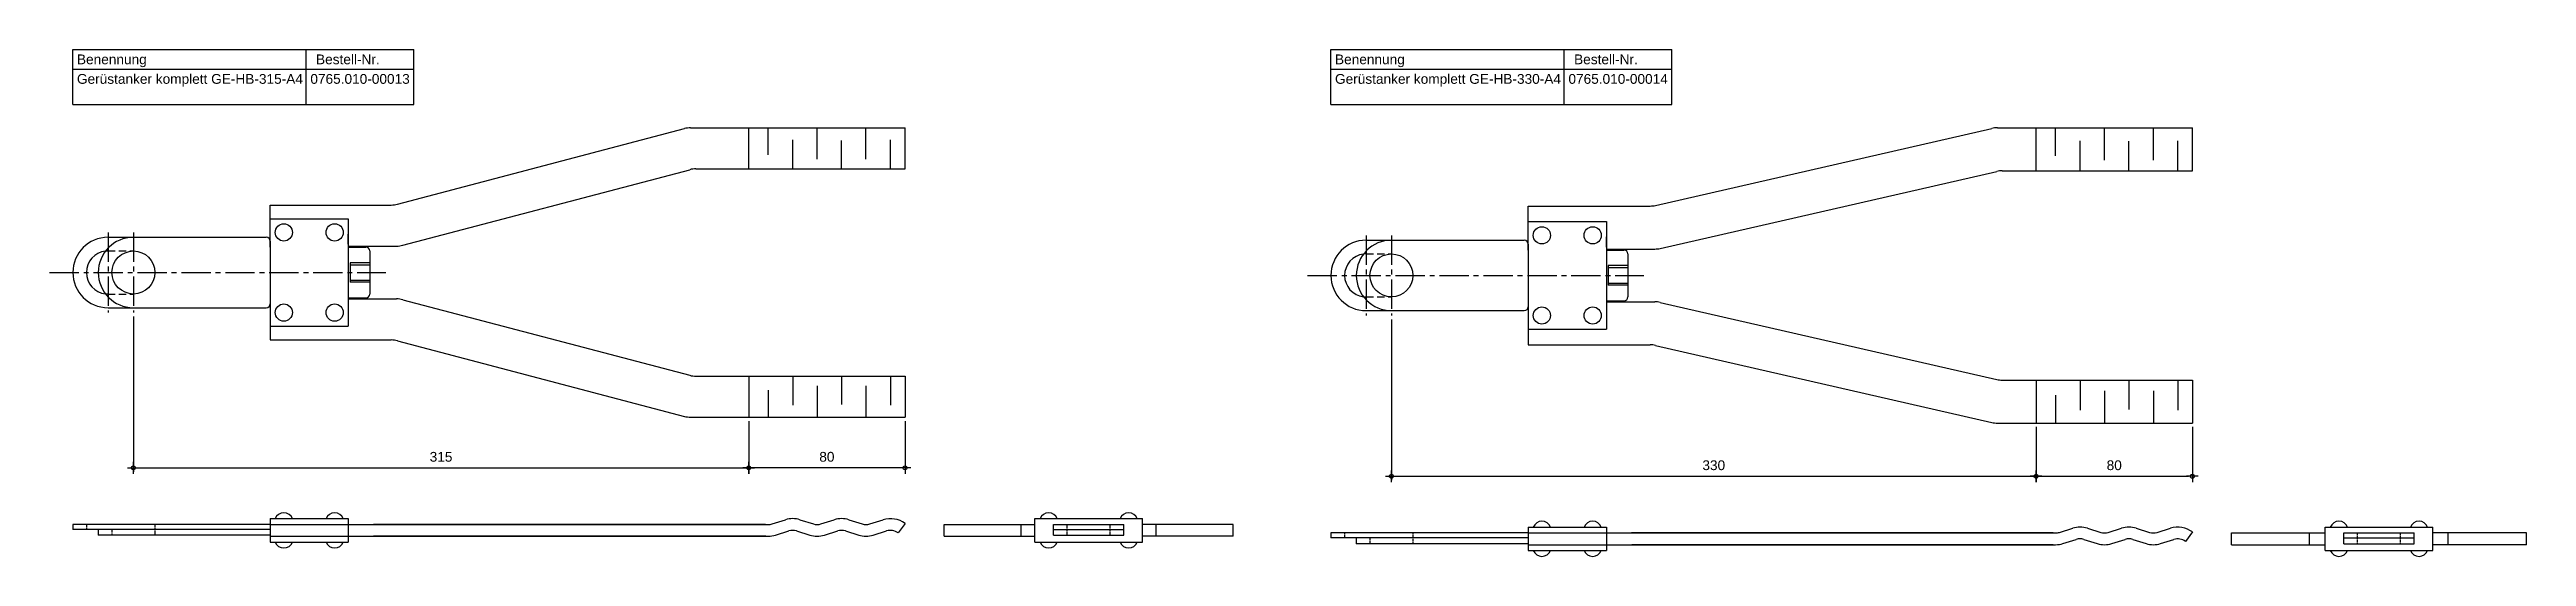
# Model space of a CAD drawing. Header units: inches. Extents: x 9 to 7368, y -7 to 253.
# Drawn here: x 6100 to 7368, y -7 to 253 of the extents above; entities that cross this region are included whole.
import ezdxf

# ---------------------------------------------------------------- set-up
doc = ezdxf.new("R2010")
doc.units = ezdxf.units.IN
doc.header["$LTSCALE"] = 20
doc.header["$MEASUREMENT"] = 0
for name, pattern in [('ACDINWELD', [3, 2, -1]), ('MITTE2', [1.125, 0.75, -0.125, 0.125, -0.125]), ('VERDECKT2', [0.1875, 0.125, -0.0625])]:
    doc.linetypes.add(name, pattern=pattern)
doc.layers.add('Halfen', color=2, linetype='Continuous')
doc.styles.add('ARIAL50', font='ARIAL.TTF', dxfattribs={"height": 5})
doc.styles.get("Standard").update_dxf_attribs({"font": 'ARIAL.TTF'})
doc.dimstyles.new('AM_DIN$0', dxfattribs={"dimtxt": 2.5, "dimasz": 1, "dimexe": 1, "dimexo": 1, "dimgap": 1.5, "dimtad": 1, "dimdec": 0, "dimdsep": 46, "dimtxsty": 'Standard', "dimblk": 'Endpunkt', "dimcen": 0, "dimclrd": 1, "dimclre": 1, "dimclrt": 7, "dimadec": 0, "dimazin": 2, "dimtp": 0.1, "dimtm": 0.1, "dimtfac": 0.71, "dimtdec": 0, "dimtmove": 0, "dimatfit": 3, "dimfxl": 1, "dimlwd": -1, "dimlwe": -1, "dimarcsym": 0})

msp = doc.modelspace()

# ---------------------------------------------------------------- texts
at = {"layer": 'Halfen', "style": 'ARIAL50'}
for s, p in [('Benennung', (6114.017, 245.099)), ('Bestell-Nr.', (6236.404, 245.099)), ('Benennung', (6758.017, 245.099)), ('Bestell-Nr.', (6880.404, 245.099)), ('Gerüstanker komplett GE-HB-315-A4', (6114.017, 235.099)), ('0765.010-00013', (6233.504, 235.099)), ('Gerüstanker komplett GE-HB-330-A4', (6758.017, 235.099)), ('0765.010-00014', (6877.504, 235.099))]:
    msp.add_text(s, height=5, dxfattribs=at).set_placement(p)

# ---------------------------------------------------------------- blocks, each defined once
blk = doc.blocks.new('Endpunkt')
at = {"color": 0, "linetype": 'ByBlock', "lineweight": -2}
for p, q in [((0, 0), (-1.5, 0)), ((0, 1.5), (0, 0)), ((0, 0), (0, -1.5)), ((1.5, 0), (0, 0))]:
    blk.add_line(p, q, dxfattribs=at)
blk.add_circle((0, 0), 0.5, dxfattribs=at)
blk = doc.blocks.new('*D26')
at = {"layer": 'Halfen', "color": 1, "transparency": 16777216}
for p, q in [((6457.9, 62.6), (6457.9, 36.7)), ((6537.9, 62.6), (6537.9, 36.7)), ((6535.9, 38.7), (6459.9, 38.7))]:
    blk.add_line(p, q, dxfattribs=at)
at = {"layer": 'Halfen', "color": 1, "transparency": 16777216, "xscale": 2, "yscale": 2, "zscale": 2, "rotation": 180}
blk.add_blockref('Endpunkt', (6457.9, 38.7), dxfattribs=at)
at = {"layer": 'Halfen', "color": 1, "transparency": 16777216, "xscale": 2, "yscale": 2, "zscale": 2}
blk.add_blockref('Endpunkt', (6537.9, 38.7), dxfattribs=at)
at = {"layer": 'Halfen', "color": 7, "transparency": 16777216, "insert": (6497.9, 44.3), "char_height": 5, "attachment_point": 5}
blk.add_mtext('80', dxfattribs=at)
blk = doc.blocks.new('*D27')
at = {"layer": 'Halfen', "color": 1, "transparency": 16777216}
for p, q in [((6142.9, 116.1), (6142.9, 36.7)), ((6457.9, 62.6), (6457.9, 36.7)), ((6144.9, 38.7), (6455.9, 38.7))]:
    blk.add_line(p, q, dxfattribs=at)
at = {"layer": 'Halfen', "color": 1, "transparency": 16777216, "xscale": 2, "yscale": 2, "zscale": 2, "rotation": 180}
blk.add_blockref('Endpunkt', (6142.9, 38.7), dxfattribs=at)
at = {"layer": 'Halfen', "color": 1, "transparency": 16777216, "xscale": 2, "yscale": 2, "zscale": 2}
blk.add_blockref('Endpunkt', (6457.9, 38.7), dxfattribs=at)
at = {"layer": 'Halfen', "color": 7, "transparency": 16777216, "insert": (6300.4, 44.3), "char_height": 5, "attachment_point": 5}
blk.add_mtext('315', dxfattribs=at)
blk = doc.blocks.new('*D28')
at = {"layer": 'Halfen', "color": 1, "transparency": 16777216}
for p, q in [((6786.9, 114.6), (6786.9, 32.4)), ((7116.9, 59.6), (7116.9, 32.4)), ((6788.9, 34.4), (7114.9, 34.4))]:
    blk.add_line(p, q, dxfattribs=at)
at = {"layer": 'Halfen', "color": 1, "transparency": 16777216, "xscale": 2, "yscale": 2, "zscale": 2, "rotation": 180}
blk.add_blockref('Endpunkt', (6786.9, 34.4), dxfattribs=at)
at = {"layer": 'Halfen', "color": 1, "transparency": 16777216, "xscale": 2, "yscale": 2, "zscale": 2}
blk.add_blockref('Endpunkt', (7116.9, 34.4), dxfattribs=at)
at = {"layer": 'Halfen', "color": 7, "transparency": 16777216, "insert": (6951.9, 40), "char_height": 5, "attachment_point": 5}
blk.add_mtext('330', dxfattribs=at)
blk = doc.blocks.new('*D29')
at = {"layer": 'Halfen', "color": 1, "transparency": 16777216}
for p, q in [((7116.9, 59.6), (7116.9, 32.4)), ((7196.9, 59.6), (7196.9, 32.4)), ((7118.9, 34.4), (7194.9, 34.4))]:
    blk.add_line(p, q, dxfattribs=at)
at = {"layer": 'Halfen', "color": 1, "transparency": 16777216, "xscale": 2, "yscale": 2, "zscale": 2, "rotation": 180}
blk.add_blockref('Endpunkt', (7116.9, 34.4), dxfattribs=at)
at = {"layer": 'Halfen', "color": 1, "transparency": 16777216, "xscale": 2, "yscale": 2, "zscale": 2}
blk.add_blockref('Endpunkt', (7196.9, 34.4), dxfattribs=at)
at = {"layer": 'Halfen', "color": 7, "transparency": 16777216, "insert": (7156.9, 40), "char_height": 5, "attachment_point": 5}
blk.add_mtext('80', dxfattribs=at)

# ---------------------------------------------------------------- dimensions: what is measured, and where the dimension line sits
at = {"layer": 'Halfen', "color": 1}
for base, p1, p2, picture, middle in [((6457.917, 38.712), (6142.917, 118.099), (6457.917, 64.599), '*D27', (6300.417, 44.267)), ((7116.917, 34.397), (6786.917, 116.599), (7116.917, 61.599), '*D28', (6951.917, 39.952)), ((6457.917, 38.712), (6537.917, 64.599), (6457.917, 64.599), '*D26', (6497.917, 44.265)), ((7196.917, 34.397), (7116.917, 61.599), (7196.917, 61.599), '*D29', (7156.917, 39.95))]:
    dim = msp.add_linear_dim(base=base, p1=p1, p2=p2, dimstyle='AM_DIN$0', override={"dimscale": 2, "dimdec": 2, "dimadec": 2, "dimtdec": 2, "dimtix": 1}, dxfattribs=at)
    dim.commit()
    dim.dimension.update_dxf_attribs({"geometry": picture, "text_midpoint": middle})

# ---------------------------------------------------------------- linework, layer by layer
at = {"layer": 'Halfen'}
for p, q in [((6111.917, 252.599), (6286.501, 252.599)), ((6111.917, 224.599), (6111.917, 252.599)), ((6111.917, 242.599), (6286.501, 242.599)), ((6231.404, 224.599), (6231.404, 252.599)), ((6286.501, 224.599), (6286.501, 252.599)), ((6755.917, 252.599), (6930.501, 252.599)), ((6755.917, 224.599), (6755.917, 252.599)), ((6755.917, 242.599), (6930.501, 242.599)), ((6875.404, 224.599), (6875.404, 252.599)), ((6930.501, 224.599), (6930.501, 252.599)), ((6111.917, 224.599), (6286.501, 224.599)), ((6755.917, 224.599), (6930.501, 224.599)), ((6278.123, 173.511), (6424.993, 212.187)), ((6428.176, 212.599), (6537.917, 212.599)), ((6537.917, 191.599), (6537.917, 212.599)), ((6922.051, 172.913), (7094.301, 212.285)), ((7097.086, 212.599), (7196.917, 212.599)), ((7196.917, 190.599), (7196.917, 212.599)), ((6280.841, 152.511), (6427.712, 191.187)), ((6430.895, 191.599), (6537.917, 191.599)), ((6924.533, 150.913), (7096.783, 190.285)), ((7099.569, 190.599), (7196.917, 190.599)), ((6212.917, 173.099), (6274.94, 173.099)), ((6212.917, 151.599), (6212.917, 173.099)), ((6212.917, 166.099), (6252.917, 166.099)), ((6252.917, 166.099), (6252.917, 111.099)), ((6856.917, 172.599), (6919.266, 172.599)), ((6856.917, 150.099), (6856.917, 172.599)), ((6129.917, 156.599), (6142.917, 156.599)), ((6142.917, 156.599), (6210.917, 156.599)), ((6212.917, 153.099), (6212.917, 162.086)), ((6212.917, 159.099), (6212.917, 159.099)), ((6212.917, 154.599), (6212.917, 122.599)), ((6252.917, 153.099), (6252.917, 158.271)), ((6773.917, 155.099), (6786.917, 155.099)), ((6786.917, 155.099), (6854.917, 155.099)), ((6856.917, 164.599), (6896.917, 164.599)), ((6856.917, 151.599), (6856.917, 160.586)), ((6856.917, 157.599), (6856.917, 157.599)), ((6856.917, 153.099), (6856.917, 121.099)), ((6896.917, 164.599), (6896.917, 109.599)), ((6896.917, 151.599), (6896.917, 156.771)), ((6252.917, 152.099), (6277.658, 152.099)), ((6252.917, 151.599), (6261.917, 151.599)), ((6253.917, 143.615), (6253.917, 133.583)), ((6263.917, 143.615), (6253.917, 143.615)), ((6253.917, 142.599), (6263.917, 142.599)), ((6263.917, 149.599), (6263.917, 127.599)), ((6896.917, 150.599), (6921.748, 150.599)), ((6896.917, 150.099), (6905.917, 150.099)), ((6897.917, 142.115), (6897.917, 132.083)), ((6907.917, 142.115), (6897.917, 142.115)), ((6897.917, 141.099), (6907.917, 141.099)), ((6907.917, 148.099), (6907.917, 126.099)), ((6253.917, 134.599), (6263.917, 134.599)), ((6263.917, 133.583), (6253.917, 133.583)), ((6897.917, 133.099), (6907.917, 133.099)), ((6907.917, 132.083), (6897.917, 132.083)), ((6129.917, 120.599), (6142.917, 120.599)), ((6142.917, 120.599), (6210.917, 120.599)), ((6212.917, 124.099), (6212.917, 104.099)), ((6212.917, 122.599), (6212.917, 118.099)), ((6212.917, 118.099), (6212.917, 115.112)), ((6252.917, 125.599), (6261.917, 125.599)), ((6252.917, 125.099), (6277.666, 125.099)), ((6252.917, 125.099), (6262.612, 125.099)), ((6280.841, 124.687), (6427.712, 86.011)), ((6773.917, 119.099), (6786.917, 119.099)), ((6786.917, 119.099), (6854.917, 119.099)), ((6856.917, 122.599), (6856.917, 101.599)), ((6856.917, 121.099), (6856.917, 116.599)), ((6856.917, 116.599), (6856.917, 113.612)), ((6896.917, 124.099), (6905.917, 124.099)), ((6896.917, 123.599), (6921.748, 123.599)), ((6896.917, 123.599), (6906.612, 123.599)), ((6924.533, 123.285), (7096.783, 83.913)), ((6212.917, 111.099), (6252.917, 111.099)), ((6212.917, 104.099), (6274.94, 104.099)), ((6278.123, 103.687), (6424.993, 65.011)), ((6856.917, 109.599), (6896.917, 109.599)), ((6856.917, 101.599), (6919.266, 101.599)), ((6922.051, 101.285), (7094.301, 61.913)), ((6430.895, 85.599), (6537.917, 85.599)), ((6537.917, 85.599), (6537.917, 64.599)), ((7099.569, 83.599), (7196.917, 83.599)), ((7196.917, 83.599), (7196.917, 61.599)), ((6428.176, 64.599), (6537.917, 64.599)), ((7097.086, 61.599), (7196.917, 61.599)), ((6212.917, 12.713), (6252.917, 12.713)), ((6212.917, 12.713), (6212.917, 0.713)), ((6252.917, 12.713), (6252.917, 0.713)), ((6604.417, 12.713), (6659.417, 12.713)), ((6604.417, 0.713), (6604.417, 12.713)), ((6659.417, 0.713), (6659.417, 12.713)), ((6212.917, 9.713), (6111.917, 9.713)), ((6111.917, 9.713), (6111.917, 7.213)), ((6212.917, 7.213), (6111.917, 7.213)), ((6124.917, 7.213), (6124.917, 4.213)), ((6212.917, 4.213), (6124.917, 4.213)), ((6212.917, 9.713), (6467.917, 9.713)), ((6212.917, 3.713), (6467.917, 3.713)), ((6212.917, 0.713), (6252.917, 0.713)), ((6466.57, 9.713), (6265.836, 9.713)), ((6466.601, 3.713), (6265.9, 3.713)), ((6469.856, 10.009), (6476.689, 12.144)), ((6471.645, 4.282), (6478.479, 6.417)), ((6482.356, 6.417), (6489.189, 4.282)), ((6484.145, 12.144), (6490.979, 10.009)), ((6494.856, 10.009), (6501.689, 12.144)), ((6496.645, 4.282), (6503.479, 6.417)), ((6507.356, 6.417), (6514.189, 4.282)), ((6509.145, 12.144), (6515.979, 10.009)), ((6519.856, 10.009), (6526.689, 12.144)), ((6521.645, 4.282), (6528.479, 6.417)), ((6537.917, 10.213), (6534.317, 5.413)), ((6557.917, 3.713), (6557.917, 9.713)), ((6557.917, 9.713), (6604.417, 9.713)), ((6557.917, 3.713), (6604.417, 3.713)), ((6597.417, 3.713), (6597.417, 9.713)), ((6604.417, 0.713), (6659.417, 0.713)), ((6613.917, 4.213), (6613.917, 9.713)), ((6613.917, 9.713), (6649.917, 9.713)), ((6613.917, 7.213), (6649.917, 7.213)), ((6613.917, 4.213), (6649.917, 4.213)), ((6649.917, 4.213), (6649.917, 9.713)), ((6705.917, 9.713), (6659.417, 9.713)), ((6705.917, 3.713), (6659.417, 3.713)), ((6666.417, 3.713), (6666.417, 9.713)), ((6705.917, 3.713), (6705.917, 9.713)), ((6856.917, 5.398), (6755.917, 5.398)), ((6755.917, 5.398), (6755.917, 2.898)), ((6856.917, 2.898), (6755.917, 2.898)), ((6768.917, 2.898), (6768.917, -0.102)), ((6856.917, 8.398), (6896.917, 8.398)), ((6856.917, 8.398), (6856.917, -3.602)), ((6856.917, 5.398), (7126.917, 5.398)), ((6896.917, 8.398), (6896.917, -3.602)), ((7125.57, 5.398), (6909.836, 5.398)), ((7128.856, 5.694), (7135.689, 7.829)), ((7130.645, -0.033), (7137.479, 2.102)), ((7141.356, 2.102), (7148.189, -0.033)), ((7143.145, 7.829), (7149.979, 5.694)), ((7153.856, 5.694), (7160.689, 7.829)), ((7155.645, -0.033), (7162.479, 2.102)), ((7166.356, 2.102), (7173.189, -0.033)), ((7168.145, 7.829), (7174.979, 5.694)), ((7178.856, 5.694), (7185.689, 7.829)), ((7180.645, -0.033), (7187.479, 2.102)), ((7196.917, 5.898), (7193.317, 1.098)), ((7216.917, -0.602), (7216.917, 5.398)), ((7216.917, 5.398), (7264.917, 5.398)), ((7256.917, -0.602), (7256.917, 5.398)), ((7264.917, 8.398), (7319.917, 8.398)), ((7264.917, -3.602), (7264.917, 8.398)), ((7274.417, -0.102), (7274.417, 5.398)), ((7274.417, 5.398), (7310.417, 5.398)), ((7274.417, 2.898), (7310.417, 2.898)), ((7310.417, -0.102), (7310.417, 5.398)), ((7319.917, -3.602), (7319.917, 8.398)), ((7367.917, 5.398), (7319.917, 5.398)), ((7327.917, -0.602), (7327.917, 5.398)), ((7367.917, -0.602), (7367.917, 5.398)), ((6856.917, -0.102), (6768.917, -0.102)), ((6856.917, -0.602), (7126.917, -0.602)), ((6856.917, -3.602), (6896.917, -3.602)), ((7125.601, -0.602), (6909.9, -0.602)), ((7216.917, -0.602), (7264.917, -0.602)), ((7264.917, -3.602), (7319.917, -3.602)), ((7274.417, -0.102), (7310.417, -0.102)), ((7367.917, -0.602), (7319.917, -0.602))]:
    msp.add_line(p, q, dxfattribs=at)
at = {"layer": 'Halfen', "color": 1}
for p, q in [((6457.917, 191.599), (6457.917, 212.599)), ((6467.917, 198.734), (6467.865, 212.599)), ((6480.417, 191.599), (6480.417, 206.426)), ((6492.917, 196.554), (6492.917, 212.599)), ((6505.417, 191.599), (6505.417, 206.151)), ((6517.917, 196.554), (6517.917, 212.599)), ((6530.417, 191.599), (6530.417, 206.426)), ((7116.917, 190.599), (7116.917, 212.599)), ((7116.917, 191.143), (7116.917, 212.143)), ((7126.917, 198.278), (7126.864, 212.599)), ((7139.417, 190.599), (7139.417, 205.97)), ((7151.917, 196.098), (7151.917, 212.599)), ((7164.417, 190.599), (7164.417, 205.696)), ((7176.917, 196.098), (7176.917, 212.599)), ((7189.417, 190.599), (7189.417, 205.97)), ((6457.917, 85.599), (6457.917, 64.599)), ((6467.917, 78.464), (6467.865, 64.599)), ((6480.417, 85.599), (6480.417, 70.772)), ((6492.917, 80.644), (6492.917, 64.599)), ((6505.417, 85.599), (6505.417, 71.046)), ((6517.917, 80.644), (6517.917, 64.599)), ((6530.417, 85.599), (6530.417, 70.772)), ((7116.917, 83.599), (7116.917, 61.599)), ((7116.917, 83.054), (7116.917, 62.054)), ((7139.417, 83.599), (7139.417, 68.228)), ((7151.917, 78.1), (7151.917, 61.599)), ((7164.417, 83.599), (7164.417, 68.502)), ((7176.917, 78.1), (7176.917, 61.599)), ((7189.417, 83.599), (7189.417, 68.228)), ((7126.917, 75.92), (7126.864, 61.599))]:
    msp.add_line(p, q, dxfattribs=at)
at = {"layer": 'Halfen', "color": 1, "linetype": 'MITTE2'}
for p, q in [((6129.917, 159.099), (6129.917, 118.099)), ((6142.917, 159.099), (6142.917, 118.099)), ((6773.917, 157.599), (6773.917, 116.599)), ((6786.917, 157.599), (6786.917, 116.599)), ((6099.987, 138.599), (6272.14, 138.599)), ((6743.987, 137.099), (6916.14, 137.099))]:
    msp.add_line(p, q, dxfattribs=at)
at = {"layer": 'Halfen', "color": 1, "linetype": 'VERDECKT2', "ltscale": 1.5}
for p, q in [((6129.917, 149.599), (6142.917, 149.599)), ((6773.917, 148.099), (6786.917, 148.099)), ((6129.917, 127.599), (6142.917, 127.599)), ((6773.917, 126.099), (6786.917, 126.099))]:
    msp.add_line(p, q, dxfattribs=at)
at = {"layer": 'Halfen', "color": 1, "linetype": 'VERDECKT2', "ltscale": 0.2}
for p, q in [((6118.917, 9.713), (6118.917, 7.213)), ((6131.917, 7.213), (6131.917, 4.213)), ((6153.917, 9.713), (6153.917, 4.213)), ((6620.917, 4.213), (6620.917, 9.713)), ((6642.917, 4.213), (6642.917, 9.713)), ((6762.917, 5.398), (6762.917, 2.898)), ((6775.917, 2.898), (6775.917, -0.102)), ((6797.917, 5.398), (6797.917, -0.102)), ((7281.417, -0.102), (7281.417, 5.398)), ((7303.417, -0.102), (7303.417, 5.398))]:
    msp.add_line(p, q, dxfattribs=at)
at = {"layer": 'Halfen'}
for centre, radius in [((6219.917, 159.099), 4.4), ((6245.917, 159.099), 4.4), ((6863.917, 157.599), 4.4), ((6889.917, 157.599), 4.4), ((6142.917, 138.599), 11), ((6786.917, 137.099), 11), ((6219.917, 118.099), 4.4), ((6245.917, 118.099), 4.4), ((6863.917, 116.599), 4.4), ((6889.917, 116.599), 4.4)]:
    msp.add_circle(centre, radius, dxfattribs=at)
for centre, radius, start, end in [((6428.176, 200.099), 12.5, 90, 104.752963), ((7097.086, 200.099), 12.5, 90, 102.875002), ((6430.895, 179.099), 12.5, 90, 104.752963), ((7099.569, 178.099), 12.5, 90, 102.875002), ((6274.94, 185.599), 12.5, 270, 284.752963), ((6919.266, 185.099), 12.5, 270, 282.875002), ((6129.917, 138.599), 18, 90, 270), ((6142.917, 138.599), 18, 90, 270), ((6210.917, 154.599), 2, 0, 90), ((6277.658, 164.599), 12.5, 270, 284.752963), ((6773.917, 137.099), 18, 90, 270), ((6786.917, 137.099), 18, 90, 270), ((6854.917, 153.099), 2, 0, 90), ((6129.917, 138.599), 11, 96.827533, 263.172467), ((6261.917, 149.599), 2, 0, 90), ((6773.917, 137.099), 11, 96.827533, 263.172467), ((6905.917, 148.099), 2, 0, 90), ((6921.748, 163.099), 12.5, 270, 282.875002), ((6261.917, 127.599), 2, 270, 0), ((6210.917, 122.599), 2, 270, 0), ((6277.658, 112.599), 12.5, 75.247037, 90), ((6854.917, 121.099), 2, 270, 0), ((6905.917, 126.099), 2, 270, 0), ((6921.748, 111.099), 12.5, 77.124998, 90), ((6274.94, 91.599), 12.5, 75.247037, 90), ((6919.266, 89.099), 12.5, 77.124998, 90), ((6430.895, 98.099), 12.5, 255.247037, 270), ((7099.569, 96.099), 12.5, 257.124998, 270), ((6428.176, 77.099), 12.5, 255.247037, 270), ((7097.086, 74.099), 12.5, 257.124998, 270), ((6219.917, 10.986), 4.726, 21.426246, 158.573754), ((6245.917, 10.986), 4.726, 21.426246, 158.573754), ((6480.417, 0.213), 12.5, 72.646912, 107.353088), ((6505.417, 0.213), 12.5, 72.646912, 107.353088), ((6530.417, 0.213), 12.5, 53.130102, 107.353088), ((6611.417, 10.986), 4.726, 21.426246, 158.573754), ((6652.417, 10.986), 4.726, 21.426246, 158.573754), ((6219.917, 2.439), 4.726, 201.426246, 338.573754), ((6245.917, 2.439), 4.726, 201.426246, 338.573754), ((6467.917, 16.213), 6.5, 270, 287.353088), ((6467.917, 16.213), 12.5, 270, 287.353088), ((6480.417, 0.213), 6.5, 72.646912, 107.353088), ((6492.917, 16.213), 12.5, 252.646912, 287.353088), ((6492.917, 16.213), 6.5, 252.646912, 287.353088), ((6505.417, 0.213), 6.5, 72.646912, 107.353088), ((6517.917, 16.213), 12.5, 252.646912, 287.353088), ((6517.917, 16.213), 6.5, 252.646912, 287.353088), ((6530.417, 0.213), 6.5, 53.130102, 107.353088), ((6611.417, 2.439), 4.726, 201.426246, 338.573754), ((6652.417, 2.439), 4.726, 201.426246, 338.573754), ((6863.917, 6.671), 4.726, 21.426246, 158.573754), ((6889.917, 6.671), 4.726, 21.426246, 158.573754), ((7126.917, 11.898), 6.5, 270, 287.353088), ((7139.417, -4.102), 12.5, 72.646912, 107.353088), ((7139.417, -4.102), 6.5, 72.646912, 107.353088), ((7151.917, 11.898), 6.5, 252.646912, 287.353088), ((7164.417, -4.102), 12.5, 72.646912, 107.353088), ((7164.417, -4.102), 6.5, 72.646912, 107.353088), ((7176.917, 11.898), 6.5, 252.646912, 287.353088), ((7189.417, -4.102), 12.5, 53.130102, 107.353088), ((7189.417, -4.102), 6.5, 53.130102, 107.353088), ((7271.917, 6.671), 4.726, 21.426246, 158.573754), ((7312.917, 6.671), 4.726, 21.426246, 158.573754), ((6863.917, -1.876), 4.726, 201.426246, 338.573754), ((6889.917, -1.876), 4.726, 201.426246, 338.573754), ((7126.917, 11.898), 12.5, 270, 287.353088), ((7151.917, 11.898), 12.5, 252.646912, 287.353088), ((7176.917, 11.898), 12.5, 252.646912, 287.353088), ((7271.917, -1.876), 4.726, 201.426246, 338.573754), ((7312.917, -1.876), 4.726, 201.426246, 338.573754)]:
    msp.add_arc(centre, radius, start, end, dxfattribs=at)
at = {"layer": 'Halfen', "color": 1, "linetype": 'ACDINWELD', "ltscale": 3}
for start, end in [(90, 96.827533), (263.172467, 270)]:
    msp.add_arc((6129.917, 138.599), 11, start, end, dxfattribs=at)
at = {"layer": 'Halfen', "color": 1, "linetype": 'ACDINWELD', "ltscale": 1.5}
for start, end in [(90, 96.827533), (263.172467, 270)]:
    msp.add_arc((6773.917, 137.099), 11, start, end, dxfattribs=at)

msp.set_redraw_order([(e.dxf.handle, doc.entitydb.next_handle()) for e in msp.query("TEXT MTEXT ATTDEF DIMENSION ARC_DIMENSION")])  # texts and dimensions are drawn at this point

doc.saveas('drawing.dxf')
